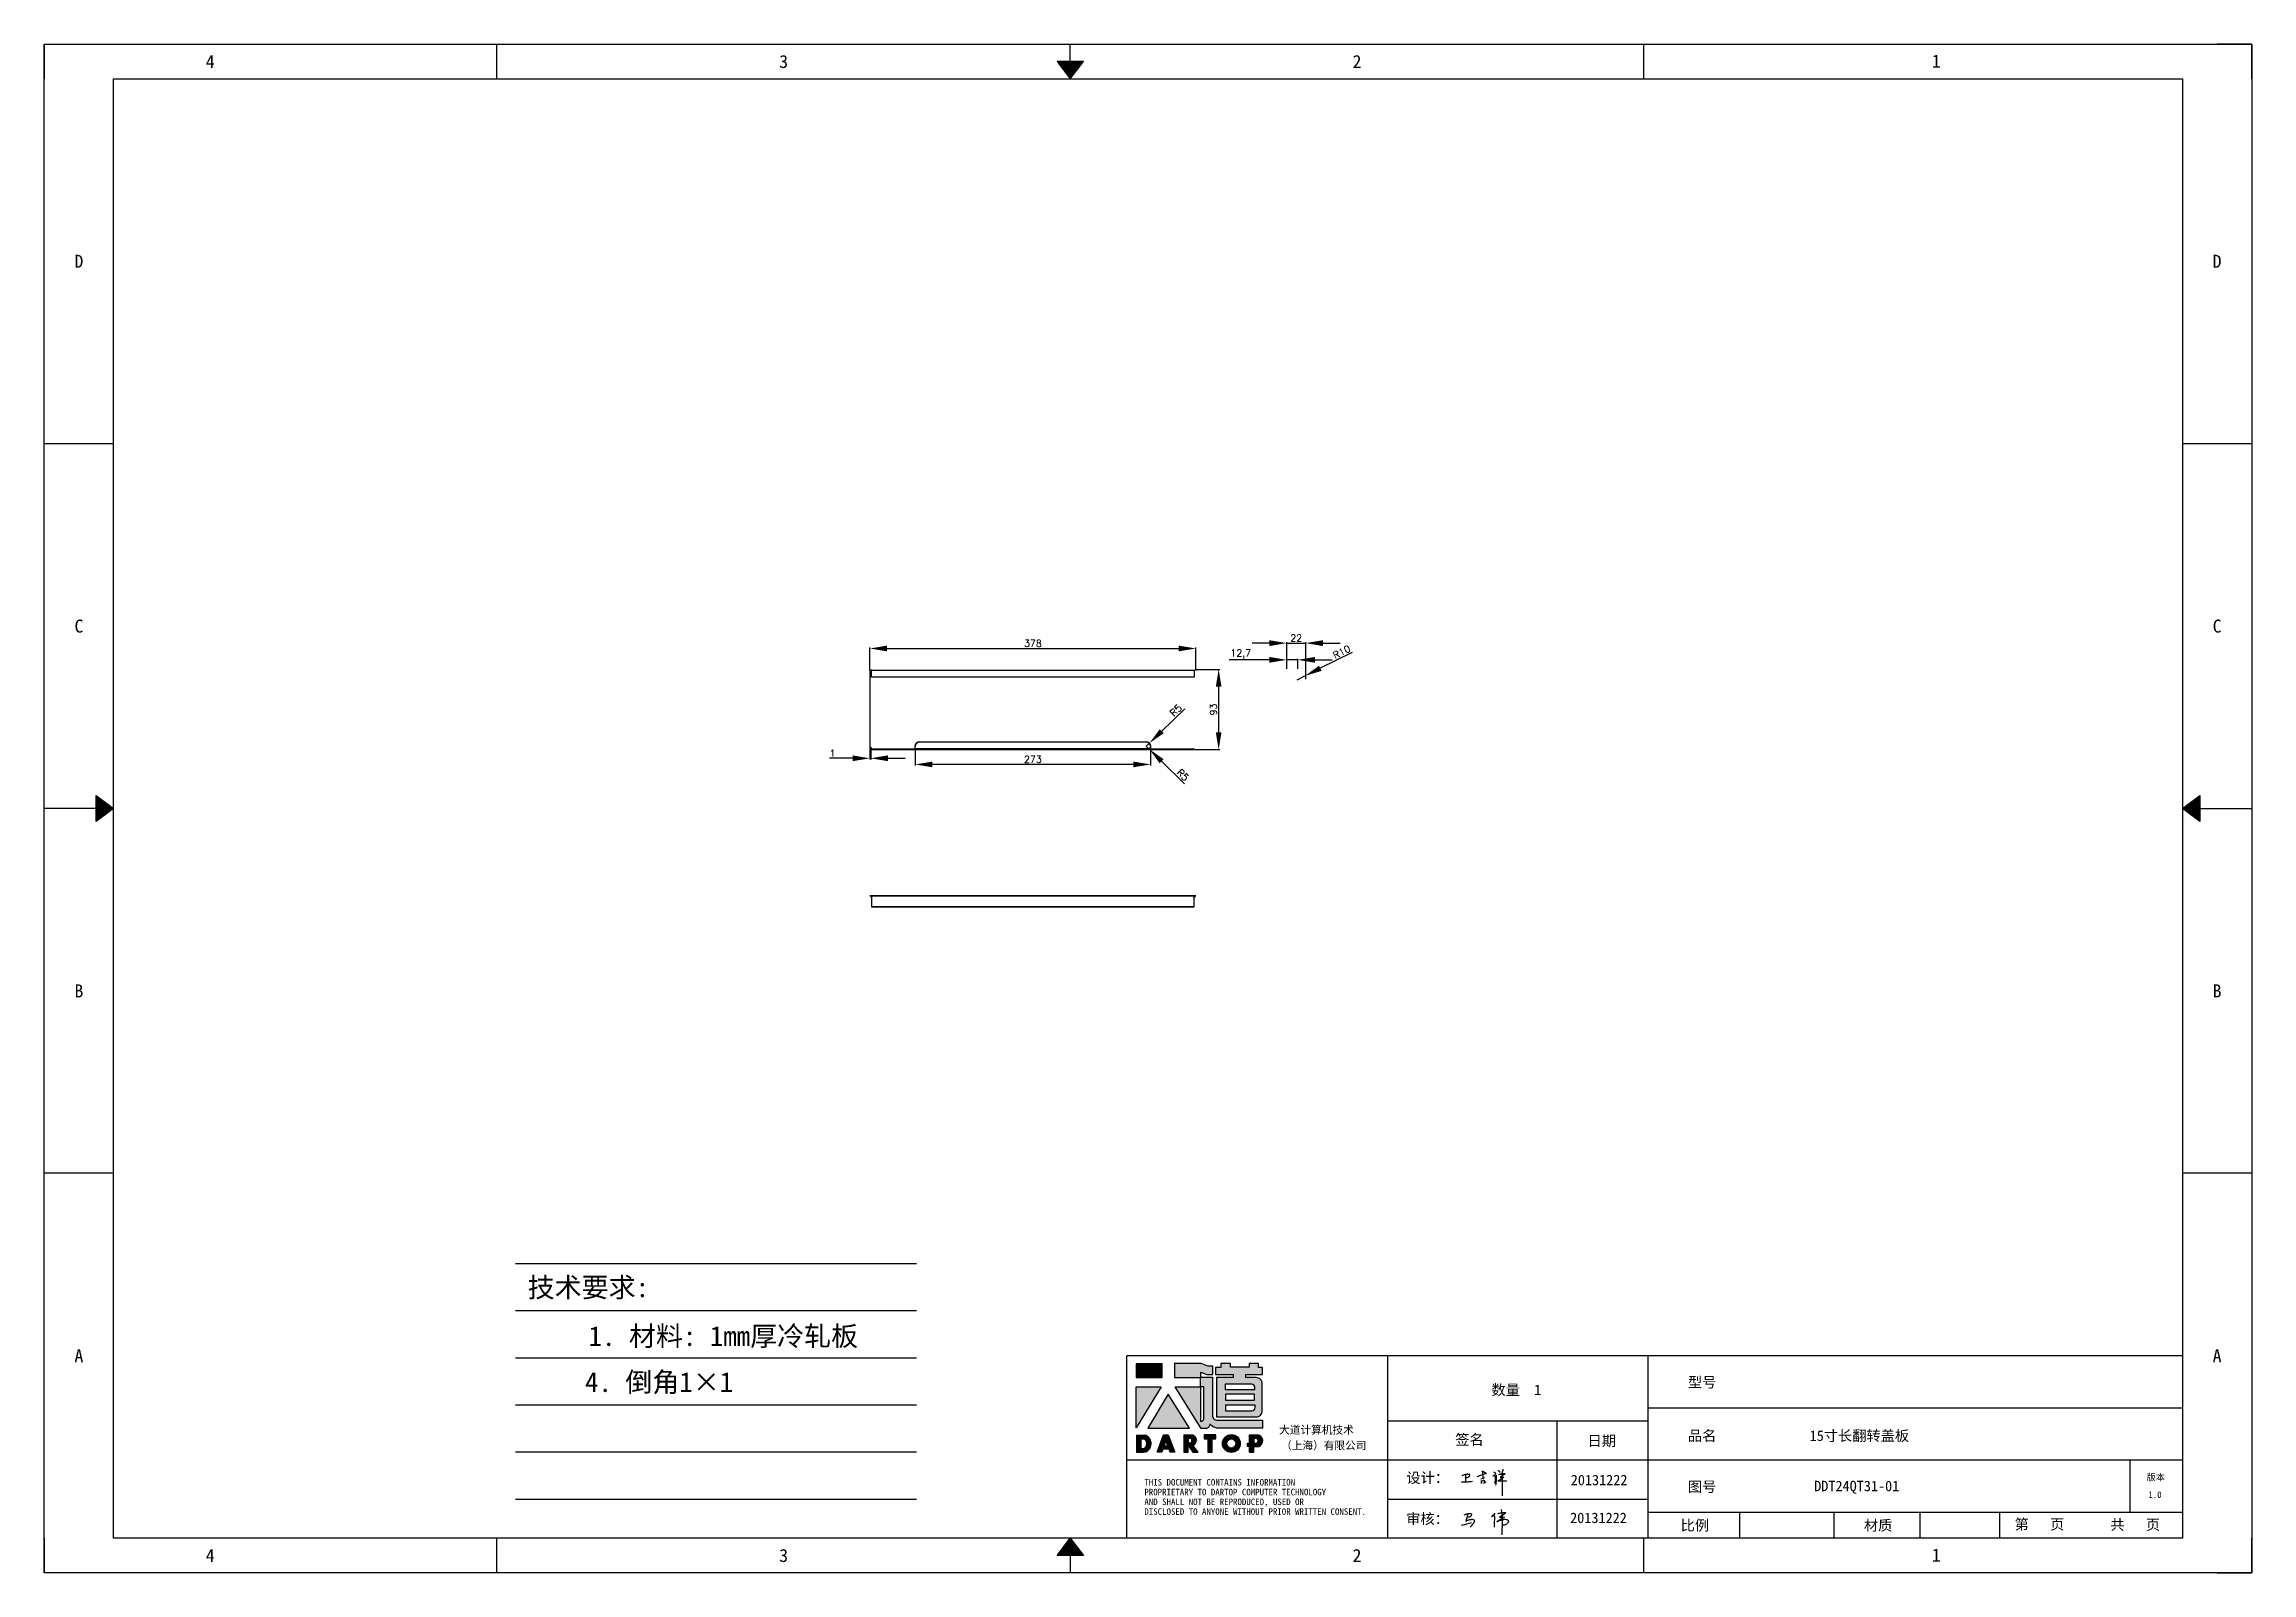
# Model space of a CAD drawing. Header units: millimetres. Extents: x 120943 to 145233, y 4425 to 40233.
# Drawn here: x 125711 to 128270, y 16829 to 18602 of the extents above; entities that cross this region are included whole.
import ezdxf
from ezdxf.enums import TextEntityAlignment as Align

# ---------------------------------------------------------------- set-up
doc = ezdxf.new("R2010")
doc.units = ezdxf.units.MM
doc.linetypes.add('DOT', pattern=[0.25, 0, -0.25])
doc.layers.add('4', color=7, linetype='Continuous')
doc.layers.add('print', color=30, linetype='Continuous')
doc.layers.add('dim', color=2, linetype='Continuous', lineweight=9)
doc.styles.add('Dartop', font='SIMFANG.TTF')
doc.styles.add('HZ', font='SimSun.ttf')
doc.styles.add('hzHT', font='SIMHEI.TTF')
doc.styles.get("Standard").update_dxf_attribs({"font": 'txt', "bigfont": 'gbcbig.shx'})
doc.dimstyles.new('ISO-25', dxfattribs={"dimtxt": 20, "dimasz": 20, "dimexe": 1.25, "dimexo": 0.625, "dimtad": 1, "dimtxsty": 'Standard', "dimcen": 2.5, "dimadec": 0, "dimazin": 0, "dimtfac": 1, "dimtmove": 0, "dimatfit": 3, "dimfxl": 1, "dimarcsym": 0})

msp = doc.modelspace()

# ---------------------------------------------------------------- texts
at = {"color": 0}
for s, height, style, p in [('4', 15.108, 'Dartop', (125903.187, 18581.999)), ('3', 15.108, 'Dartop', (126567.94, 18581.999)), ('2', 15.108, 'Dartop', (127232.693, 18581.999)), ('1', 15.108, 'Dartop', (127904.332, 18582.478)), ('D', 15.108, 'Dartop', (125750.937, 18350.342)), ('D', 15.108, 'Dartop', (128229.822, 18350.342)), ('C', 15.108, 'Dartop', (125750.937, 17927.318)), ('C', 15.108, 'Dartop', (128229.822, 17927.318)), ('B', 15.108, 'Dartop', (125750.937, 17504.293)), ('B', 15.108, 'Dartop', (128229.822, 17504.293)), ('A', 15.108, 'Dartop', (125750.937, 17081.269)), ('A', 15.108, 'Dartop', (128229.822, 17081.269)), ('数量  1', 12.0864, 'hzHT', (127417.4, 17041.65)), ('型号', 12.0864, 'hzHT', (127632.812, 17050.525)), ('品名', 12.0864, 'hzHT', (127632.812, 16988.478)), ('15寸长翻转盖板', 12.0864, 'hzHT', (127815.113, 16988.507)), ('签名', 12.0864, 'hzHT', (127363.107, 16984.05)), ('日期', 12.0864, 'hzHT', (127516.469, 16982.563)), ('版本', 7.554, 'hzHT', (128158.736, 16940.35)), ('20131222', 12.0864, 'hzHT', (127513.367, 16937.124)), ('图号', 12.0864, 'hzHT', (127632.812, 16929.402)), ('DDT24QT31-01', 12.08642, 'hzHT', (127812.045, 16930.19)), ('1.0', 7.554, 'Dartop', (128157.827, 16920.162)), ('20131222', 12.0864, 'hzHT', (127512.648, 16893.269)), ('第   页', 12.0864, 'hzHT', (128023.852, 16885.803)), ('共   页', 12.0864, 'hzHT', (128134.876, 16885.363)), ('比例', 12.0864, 'hzHT', (127624.384, 16884.55)), ('材质', 12.0864, 'hzHT', (127836.884, 16884.55)), ('4', 15.108, 'Dartop', (125903.187, 16849.612)), ('3', 15.108, 'Dartop', (126567.94, 16849.612)), ('2', 15.108, 'Dartop', (127232.693, 16849.612)), ('1', 15.108, 'Dartop', (127904.332, 16850.092))]:
    msp.add_text(s, height=height, dxfattribs=dict(at, style=style)).set_placement(p, align=Align.MIDDLE_CENTER)
at = {"style": 'HZ'}
for s, p in [('技术要求:', (126341.568, 17160.548)), ('1. 材料: 1mm厚冷轧板', (126498.046, 17104.061)), ('4. 倒角1×1         ', (126493.751, 17050.684))]:
    msp.add_text(s, height=22.932, dxfattribs=at).set_placement(p, align=Align.MIDDLE_CENTER)
at = {"color": 0, "style": 'hzHT'}
for s, height, p in [('设计：', 12.0864, (127289.89, 16933.694)), ('THIS DOCUMENT CONTAINS INFORMATION', 7.55401, (126986.178, 16930.718)), ('PROPRIETARY TO DARTOP COMPUTER TECHNOLOGY', 7.55401, (126986.178, 16919.387)), ('AND SHALL NOT BE REPRODUCED, USED OR', 7.55401, (126986.178, 16908.056)), ('DISCLOSED TO ANYONE WITHOUT PRIOR WRITTEN CONSENT.', 7.55401, (126986.178, 16896.725)), ('审核：', 12.0864, (127289.71, 16886.1))]:
    msp.add_text(s, height=height, dxfattribs=at).set_placement(p)
at = {"layer": '4', "color": 0, "style": 'hzHT'}
for s, p in [('大道计算机技术', (127142.416, 16990.718)), ('（上海）有限公司', (127144.697, 16972.651))]:
    msp.add_text(s, height=9.0648, dxfattribs=at).set_placement(p)

# ---------------------------------------------------------------- blocks, each defined once
blk = doc.blocks.new('*D30')
at = {"layer": 'Defpoints', "color": 0}
for p in [(127045.9, 17901.4), (126667.9, 17875.1), (127045.9, 17875.1, 87.4)]:
    blk.add_point(p, dxfattribs=at)
at = {"layer": 'dim', "color": 0, "lineweight": -2}
for p, q in [((126667.9, 17875.7), (126667.9, 17902.6)), ((126687.9, 17901.4), (127025.9, 17901.4)), ((127045.9, 17875.7), (127045.9, 17902.6))]:
    blk.add_line(p, q, dxfattribs=at)
at = {"layer": 'dim', "color": 0}
for points in [[(126687.9, 17904.7), (126687.9, 17898), (126667.9, 17901.4)], [(127025.9, 17904.7), (127025.9, 17898), (127045.9, 17901.4)]]:
    blk.add_solid(points, dxfattribs=at)
at = {"layer": 'dim', "color": 0, "insert": (126856.9, 17907.4), "char_height": 8, "attachment_point": 5}
blk.add_mtext('378', dxfattribs=at)
blk = doc.blocks.new('*D31')
at = {"layer": 'Defpoints', "color": 0}
for p in [(127043.9, 17877.1), (127043.9, 17784.1, 75.4), (127072.3, 17784.1)]:
    blk.add_point(p, dxfattribs=at)
at = {"layer": 'dim', "color": 0, "lineweight": -2}
for p, q in [((127044.5, 17877.1), (127073.6, 17877.1)), ((127072.3, 17857.1), (127072.3, 17804.1)), ((127044.5, 17784.1), (127073.6, 17784.1))]:
    blk.add_line(p, q, dxfattribs=at)
at = {"layer": 'dim', "color": 0}
for points in [[(127069, 17857.1), (127075.6, 17857.1), (127072.3, 17877.1)], [(127069, 17804.1), (127075.6, 17804.1), (127072.3, 17784.1)]]:
    blk.add_solid(points, dxfattribs=at)
at = {"layer": 'dim', "color": 0, "insert": (127066.3, 17830.6), "char_height": 8, "attachment_point": 5, "rotation": 90}
blk.add_mtext('93', dxfattribs=at)
blk = doc.blocks.new('*D32')
at = {"layer": 'Defpoints', "color": 0}
for p in [(126720.4, 17785.1, 87.1), (126720.4, 17766.9), (126993.4, 17785.1, 87.1)]:
    blk.add_point(p, dxfattribs=at)
at = {"layer": 'dim', "color": 0, "lineweight": -2}
for p, q in [((126720.4, 17784.4), (126720.4, 17765.7)), ((126973.4, 17766.9), (126740.4, 17766.9)), ((126993.4, 17784.4), (126993.4, 17765.7))]:
    blk.add_line(p, q, dxfattribs=at)
at = {"layer": 'dim', "color": 0}
for points in [[(126740.4, 17770.2), (126740.4, 17763.6), (126720.4, 17766.9)], [(126973.4, 17770.2), (126973.4, 17763.6), (126993.4, 17766.9)]]:
    blk.add_solid(points, dxfattribs=at)
at = {"layer": 'dim', "color": 0, "insert": (126856.9, 17772.9), "char_height": 8, "attachment_point": 5}
blk.add_mtext('273', dxfattribs=at)
blk = doc.blocks.new('*D33')
at = {"layer": 'Defpoints', "color": 0}
for p in [(126992, 17791.5), (126988.4, 17788.1)]:
    blk.add_point(p, dxfattribs=at)
at = {"layer": 'dim', "color": 0, "lineweight": -2}
for p, q in [((127033.1, 17831.4), (127006.3, 17805.5)), ((126988.4, 17788.1), (126992, 17791.5))]:
    blk.add_line(p, q, dxfattribs=at)
at = {"layer": 'dim', "color": 0}
blk.add_solid([(127004, 17807.8), (127008.6, 17803.1), (126992, 17791.5)], dxfattribs=at)
at = {"layer": 'dim', "color": 0, "insert": (127022.7, 17829.7), "char_height": 8, "attachment_point": 5, "rotation": 44.1081}
blk.add_mtext('R5', dxfattribs=at)
blk = doc.blocks.new('*D34')
at = {"layer": 'Defpoints', "color": 0}
for p in [(126988.4, 17788.1), (126991.9, 17784.6)]:
    blk.add_point(p, dxfattribs=at)
at = {"layer": 'dim', "color": 0, "lineweight": -2}
for p, q in [((126988.4, 17788.1), (126991.9, 17784.6)), ((127032.8, 17744.4), (127006.2, 17770.5))]:
    blk.add_line(p, q, dxfattribs=at)
blk.add_arc((126988.4, 17788.1), 5, 301.173, 352.838, dxfattribs=at)
at = {"layer": 'dim', "color": 0}
blk.add_solid([(127008.5, 17772.9), (127003.9, 17768.2), (126991.9, 17784.6)], dxfattribs=at)
at = {"layer": 'dim', "color": 0, "insert": (127030.9, 17754.7), "char_height": 8, "attachment_point": 5, "rotation": 315.4969}
blk.add_mtext('R5', dxfattribs=at)
blk = doc.blocks.new('*D35')
at = {"layer": 'Defpoints', "color": 0}
for p in [(127151.2, 17877.1, 478.9), (127163.9, 17888.2), (127163.9, 17877.1, 478.9)]:
    blk.add_point(p, dxfattribs=at)
at = {"layer": 'dim', "color": 0, "lineweight": -2}
for p, q in [((127131.2, 17888.2), (127084.6, 17888.2)), ((127151.2, 17877.7), (127151.2, 17889.5)), ((127163.9, 17888.2), (127151.2, 17888.2)), ((127163.9, 17877.7), (127163.9, 17889.5)), ((127183.9, 17888.2), (127203.9, 17888.2))]:
    blk.add_line(p, q, dxfattribs=at)
at = {"layer": 'dim', "color": 0}
for points in [[(127131.2, 17891.5), (127131.2, 17884.9), (127151.2, 17888.2)], [(127183.9, 17891.5), (127183.9, 17884.9), (127163.9, 17888.2)]]:
    blk.add_solid(points, dxfattribs=at)
at = {"layer": 'dim', "color": 0, "insert": (127097.9, 17894.9), "char_height": 8, "attachment_point": 5}
blk.add_mtext('12,7', dxfattribs=at)
blk = doc.blocks.new('*D71')
at = {"layer": 'Defpoints', "color": 0}
for p in [(127173.2, 17907.6), (127151.2, 17877.7), (127173.2, 17865.1, 479.9)]:
    blk.add_point(p, dxfattribs=at)
at = {"layer": 'dim', "color": 0, "lineweight": -2}
for p, q in [((127131.2, 17907.6), (127111.2, 17907.6)), ((127151.2, 17878.3), (127151.2, 17908.8)), ((127151.2, 17907.6), (127173.2, 17907.6)), ((127173.2, 17865.7), (127173.2, 17908.8)), ((127193.2, 17907.6), (127213.2, 17907.6))]:
    blk.add_line(p, q, dxfattribs=at)
at = {"layer": 'dim', "color": 0}
for points in [[(127131.2, 17910.9), (127131.2, 17904.2), (127151.2, 17907.6)], [(127193.2, 17910.9), (127193.2, 17904.2), (127173.2, 17907.6)]]:
    blk.add_solid(points, dxfattribs=at)
at = {"layer": 'dim', "color": 0, "insert": (127162.2, 17913.6), "char_height": 8, "attachment_point": 5}
blk.add_mtext('22', dxfattribs=at)
blk = doc.blocks.new('*D36')
at = {"layer": 'Defpoints', "color": 0}
for p in [(127163.2, 17865.1), (127172.2, 17869.5)]:
    blk.add_point(p, dxfattribs=at)
at = {"layer": 'dim', "color": 0, "lineweight": -2}
for p, q in [((127227.2, 17896.7), (127190.1, 17878.4)), ((127163.2, 17865.1), (127172.2, 17869.5))]:
    blk.add_line(p, q, dxfattribs=at)
at = {"layer": 'dim', "color": 0}
blk.add_solid([(127188.6, 17881.3), (127191.6, 17875.4), (127172.2, 17869.5)], dxfattribs=at)
at = {"layer": 'dim', "color": 0, "insert": (127214.9, 17897.3), "char_height": 8, "attachment_point": 5, "rotation": 26.3122}
blk.add_mtext('R10', dxfattribs=at)
blk = doc.blocks.new('*D37')
at = {"layer": 'Defpoints', "color": 0}
for p in [(126667.9, 17786.1, 75.4), (126667.9, 17774), (126668.9, 17786.1, 76.4)]:
    blk.add_point(p, dxfattribs=at)
at = {"layer": 'dim', "color": 0, "lineweight": -2}
for p, q in [((126647.9, 17774), (126621.2, 17774)), ((126667.9, 17785.4), (126667.9, 17772.8)), ((126668.9, 17774), (126667.9, 17774)), ((126668.9, 17785.4), (126668.9, 17772.8)), ((126688.9, 17774), (126708.9, 17774))]:
    blk.add_line(p, q, dxfattribs=at)
at = {"layer": 'dim', "color": 0}
for points in [[(126647.9, 17777.4), (126647.9, 17770.7), (126667.9, 17774)], [(126688.9, 17777.4), (126688.9, 17770.7), (126668.9, 17774)]]:
    blk.add_solid(points, dxfattribs=at)
at = {"layer": 'dim', "color": 0, "insert": (126624.5, 17780), "char_height": 8, "attachment_point": 5}
blk.add_mtext('1', dxfattribs=at)
blk = doc.blocks.new('*U26')
at = {"color": 254, "linetype": 'Continuous', "extrusion": (0, 0, -1)}
for points in [[(-17, 0.333), (-16.812, 0.25), (-17, 0.5)], [(-17, 0.333), (-17.188, 0.25), (-16.812, 0.25)], [(-17, 0.333), (-17, 0.5), (-17.188, 0.25)]]:
    blk.add_solid(points, dxfattribs=at)
blk = doc.blocks.new('*U25')
at = {"color": 254, "linetype": 'Continuous', "extrusion": (0, 0, -1)}
for points in [[(-33.167, 11), (-33, 11), (-33.25, 11.188)], [(-33.167, 11), (-33.25, 11.188), (-33.25, 10.812)], [(-33.167, 11), (-33.25, 10.812), (-33, 11)]]:
    blk.add_solid(points, dxfattribs=at)
blk = doc.blocks.new('*U27')
at = {"color": 254, "linetype": 'Continuous'}
for points in [[(17, 21.667), (17.188, 21.75), (16.812, 21.75)], [(17, 21.667), (16.812, 21.75), (17, 21.5)], [(17, 21.667), (17, 21.5), (17.188, 21.75)]]:
    blk.add_solid(points, dxfattribs=at)
blk = doc.blocks.new('*U24')
at = {"color": 254, "linetype": 'Continuous', "extrusion": (0, 0, -1)}
for points in [[(-0.833, 11), (-0.75, 10.812), (-0.75, 11.188)], [(-0.833, 11), (-0.75, 11.188), (-1, 11)], [(-0.833, 11), (-1, 11), (-0.75, 10.812)]]:
    blk.add_solid(points, dxfattribs=at)
blk = doc.blocks.new('dadao')
for p, q in [((48, 19.2), (44.9, 10.4)), ((44.9, 10.4), (51.2, 10.4)), ((51.2, 10.4), (48, 19.2))]:
    blk.add_line(p, q)
for points in [[(41.8, 121.6), (41.8, 143.7), (-0.4, 143.7), (-0.4, 121.6), (41.8, 121.6)], [(104.8, 122), (104.8, 130.3), (114.1, 126.3), (124.2, 126.3), (124.2, 139.6), (115.9, 139.6), (105.1, 143.9), (61.5, 143.9)], [(61.7, 144), (61.7, 121.3), (103.9, 121.3)], [(113.4, 38.7), (105.1, 38.7), (63, 106.5), (103.9, 106.5), (103.9, 120.9), (103.9, 121.3)], [(109.7, 53.6), (109.7, 106.2), (104.3, 106.2), (104.3, 50.4), (106.6, 50.4)], [(144.6, 94.4), (144.6, 84.8), (192, 84.8), (192, 94.1), (144.9, 94.1)], [(120.2, 45), (119.5, 45), (119.5, 44.6)], [(0, 28), (0, 0), (11.8, 0)], [(0.1, 28), (14, 28)], [(7.1, 21.8), (7.1, 6.1), (12, 6.1)], [(7.1, 21.8), (11.4, 21.8)], [(76.8, 28.2), (76.8, 0), (84.1, 0), (84.1, 11.1), (91.6, -0.1), (100.3, -0.1), (91.7, 11.1)], [(76.8, 28.2), (90.6, 28.2)], [(84, 22.7), (84, 15.3), (87.2, 15.3)], [(84, 22.7), (87.3, 22.7)], [(183.7, 0), (183.7, 9.6), (180.6, 9.6), (180.6, 14.9), (183.8, 14.9), (183.8, 28.1), (196.1, 28.1), (196.5, 28.1)], [(183.7, 0), (190.9, 0), (190.9, 9.6), (198.8, 9.6)], [(194.9, 22.3), (190.8, 22.3), (190.8, 15), (194.4, 15)]]:
    blk.add_lwpolyline(points)
blk.add_lwpolyline([(137.1, 144.2), (137.1, 137.9), (128.3, 137.9), (128.3, 126.5), (157.3, 126.5), (157.3, 121.5), (130.3, 121.5), (130.3, 57.5), (194.4, 57.5, 0.414214), (204.4, 67.5), (204.4, 111.3, 0.414214), (194.4, 121.3), (177.5, 121.3), (177.5, 126.3), (204.7, 126.3), (204.7, 137.7), (198.2, 137.7), (198.2, 143.9), (183.3, 143.9), (183.3, 138), (153, 138), (153, 144.2), (137.1, 144.2)], format="xyb", close=True)
for points in [[(104.8, 122), (123.4, 122), (123.4, 60, 0.414214), (131.4, 52), (204.8, 52), (204.8, 39.1), (131.7, 39.1)], [(144.3, 110.8), (144.3, 101.8), (192.3, 101.8), (192.3, 105.5, 0.414214), (187.3, 110.5), (144.3, 110.5)], [(144.6, 77), (144.6, 67.5), (187.6, 67.5, 0.414214), (192.6, 72.5), (192.6, 76.4), (144.6, 76.4)]]:
    blk.add_lwpolyline(points, format="xyb")
for points in [[(-0.3, 106.2), (40.4, 106.2), (-0.3, 39.7), (-0.3, 106.2)], [(51.7, 94.1), (18.4, 39.3), (86.2, 39.3)], [(43.8, 28.2), (51.8, 28.2), (62.6, -0.1), (55, -0.1), (53.2, 5), (42.9, 5), (41.1, 0), (33.6, 0)], [(110, 28.1), (110, 21.9), (116, 21.9), (116, -0.1), (123.2, -0.1), (123.2, 22), (129.2, 22), (129.2, 28.1), (110, 28.1)]]:
    blk.add_lwpolyline(points, close=True)
for radius in [14.5, 7.44]:
    blk.add_circle((154.2, 14.2), radius)
for centre, radius, start, end in [((99.2, 60.7), 12.6, 305.6399, 325.969), ((111.6, 46.7), 8.19, 282.9811, 347.6627), ((136, 61.7), 22.9, 226.7358, 259.3209), ((8.5, 13.9), 8.49, 294.2143, 69.7177), ((9.6, 14.2), 14.4, 278.6604, 72.3203), ((86.4, 19), 3.8, 282.527, 76.7196), ((88.6, 19.4), 8.95, 290.6073, 77.2124), ((193.7, 18.7), 3.8, 280.9891, 72.5513), ((195.7, 18.6), 9.51, 288.8959, 85.2442)]:
    blk.add_arc(centre, radius, start, end)
blk = doc.blocks.new('h')
for p, q in [((20768.1, -2360.9), (20773, -2359.1)), ((20769.5, -2366.9), (20769.8, -2370.6)), ((20769.8, -2370.6), (20770.9, -2378)), ((20770.9, -2378), (20771.5, -2370.6)), ((20772.4, -2369.3), (20774.9, -2367.8)), ((20773, -2359.1), (20784.1, -2355.2)), ((20773.3, -2331.8), (20775.3, -2338.7)), ((20789.1, -2340.9), (20773.5, -2331.9)), ((20775.3, -2338.7), (20775.6, -2351.2)), ((20775.6, -2351.2), (20775.5, -2357.3)), ((20782.2, -2369.2), (20780, -2377.1)), ((20780, -2377.1), (20788.3, -2371.3)), ((20780.1, -2366.4), (20780.8, -2366.4)), ((20781.9, -2367.4), (20782.2, -2369.2)), ((20845.7, -2343.5), (20848.4, -2353)), ((20848.9, -2370.3), (20847.9, -2424)), ((20848.4, -2353), (20848.9, -2370.3))]:
    blk.add_line(p, q)
for points in [[(20696.6, -2372.4, 0.002073), (20710.6, -2371.9, 0.016137), (20719.6, -2371.3, 0.008314), (20736.9, -2369.3)], [(20699.1, -2348.2, -0.029745), (20704.6, -2345.4, -0.046842), (20708.4, -2344.2, -0.00919), (20714.3, -2343, -0.018517), (20717.2, -2342.5, -0.037841), (20720.3, -2342.4, -0.039541), (20723.2, -2342.8, -0.149785), (20726, -2344.3, -0.204935), (20726.9, -2346.6, -0.074872), (20726.5, -2348.3, -0.061615), (20725.6, -2350.3, -0.034204), (20723.8, -2352.6, -0.045776), (20722.3, -2354.1, -0.054985), (20720.4, -2355.3, -0.036348), (20717.3, -2356.5, -0.067752), (20715.7, -2356.8, -0.043553), (20713.2, -2356.7)], [(20755, -2351.9, -0.024077), (20759.9, -2350.1, -0.013147), (20768.7, -2346.5, -0.00522), (20775.4, -2344.1, -0.018517), (20777.3, -2343.4, -0.008274), (20786.3, -2341, -0.039541), (20788.3, -2340.8, -0.079216), (20789.4, -2341, -0.204935)], [(20813.5, -2350.1, 0.007348), (20815.9, -2348.7, 0.008421), (20818, -2347.3, 0.009459), (20819.7, -2346.2, -0.016325), (20820.7, -2345.5, -0.173771), (20821.8, -2345.3, -0.085159), (20823.9, -2346, -0.125883), (20826, -2347.9, -0.160659), (20826.6, -2350.1, -0.010447), (20826.5, -2352.3, -0.008247), (20826.2, -2355.1, -0.002698), (20825.3, -2374, 0.001562), (20823.9, -2383.7, 0.016137)], [(20816.8, -2335, -0.053561), (20819.6, -2336.1, -0.075272), (20821.3, -2337.3, -0.005295), (20822.5, -2338.5, -0.009337), (20823.1, -2339.1, -0.026146), (20823.7, -2339.8, -0.016644), (20824.5, -2340.9)], [(20832.1, -2329.2, -0.053561), (20834.9, -2330.3, -0.075272), (20836.7, -2331.5, -0.005295), (20837.8, -2332.6, -0.009337), (20838.5, -2333.3, -0.026146), (20839, -2334, -0.016644), (20839.8, -2335.1)], [(20836, -2343.7, -0.02797), (20842.1, -2342.6, -0.048868), (20845.6, -2342.2, -0.00919), (20851.1, -2341.4, -0.018517), (20853.9, -2341.1, -0.037841), (20856.7, -2341.2, -0.039541), (20859.4, -2341.6, -0.018282), (20840.6, -2354.7, -0.000937)], [(20847.6, -2340.2, 0.021784), (20849.6, -2335.9, 0.028296), (20850.8, -2332.4, 0.008136), (20851.9, -2328.2, 0.028913), (20852.2, -2327, 0.08193), (20852.1, -2325.9, 0.075058), (20851.7, -2324.7, 0.275043)]]:
    blk.add_lwpolyline(points, format="xyb")
for points in [[(20711.3, -2343.5), (20711.3, -2343.5), (20711.5, -2355.8), (20710.7, -2368), (20710.6, -2371.9)], [(20821.5, -2350.6), (20822.4, -2359.2), (20822.2, -2364.9), (20821.7, -2369), (20821.3, -2376.3), (20823.6, -2368.5), (20827.2, -2366.3), (20829.5, -2366.3)], [(20840.6, -2354.7), (20850, -2354.7), (20855, -2354.3), (20845.9, -2361.1), (20840.5, -2364), (20833, -2367.5), (20863.2, -2367.4), (20865.9, -2367.3)]]:
    blk.add_lwpolyline(points)
for centre, radius, start, end in [((20773.7, -2371.2), 2.3, 121.9907, 163.60158), ((20787.5, -2406), 40.3, 100.61827, 108.24823), ((20780.8, -2367.6), 1.15, 9.4675, 90)]:
    blk.add_arc(centre, radius, start, end)

# ---------------------------------------------------------------- dimensions: what is measured, and where the dimension line sits
at = {"layer": 'dim'}
for base, p1, p2, picture, middle in [((127173.221, 17907.581, -75.43), (127151.221, 17877.681, -75.43), (127173.221, 17865.056, 404.443), '*D71', (127162.221, 17913.581, -75.43)), ((127045.877, 17901.373, -75.43), (126667.877, 17875.056, -75.43), (127045.877, 17875.056, 12), '*D30', (126856.877, 17907.373, -75.43)), ((126667.877, 17774.024, -75.43), (126668.877, 17786.056, 1), (126667.877, 17786.056), '*D37', (126624.543, 17780.024, -75.43)), ((126720.377, 17766.916, -75.43), (126993.377, 17785.056, 11.7), (126720.377, 17785.056, 11.7), '*D32', (126856.877, 17772.916, -75.43))]:
    dim = msp.add_linear_dim(base=base, p1=p1, p2=p2, dimstyle='ISO-25', override={"dimtxt": 8, "dimgap": 2}, dxfattribs=at)
    dim.commit()
    dim.dimension.update_dxf_attribs({"geometry": picture, "text_midpoint": middle})
dim = msp.add_linear_dim(base=(127163.921, 17888.205, -75.43), p1=(127151.221, 17877.056, 403.443), p2=(127163.921, 17877.056, 403.443), angle=180, dimstyle='ISO-25', override={"dimtxt": 8, "dimgap": 2}, dxfattribs=at)
dim.commit()
dim.dimension.update_dxf_attribs({"geometry": '*D35', "text_midpoint": (127097.887, 17888.205, -75.43), "dimtype": 160})
for center, mpoint, picture, middle in [((127163.221, 17865.056, 405.443), (127172.185, 17869.489, 405.443), '*D36', (127214.942, 17897.326, 405.443)), ((126988.377, 17788.056, 12.7), (126991.967, 17791.536, 12.7), '*D33', (127022.735, 17829.717, 12.7)), ((126988.377, 17788.056, 12.7), (126991.943, 17784.551, 12.7), '*D34', (127030.858, 17754.718, 12.7))]:
    dim = msp.add_radius_dim(center=center, mpoint=mpoint, dimstyle='ISO-25', override={"dimtxt": 8, "dimgap": 2}, dxfattribs=at)
    dim.commit()
    dim.dimension.update_dxf_attribs({"geometry": picture, "text_midpoint": middle})
dim = msp.add_linear_dim(base=(127072.311, 17784.056, -75.43), p1=(127043.877, 17877.056, -75.43), p2=(127043.877, 17784.056), angle=90, dimstyle='ISO-25', override={"dimtxt": 8, "dimgap": 2}, dxfattribs=at)
dim.commit()
dim.dimension.update_dxf_attribs({"geometry": '*D31', "text_midpoint": (127066.311, 17830.556, -75.43)})

# ---------------------------------------------------------------- hatches: boundary and pattern name
for points in [[(127006.746, 17071.913), (126976.611, 17071.913), (126976.611, 17056.168), (127006.746, 17056.168)], [(127005.776, 17045.152), (126976.692, 17045.152), (126976.692, 16997.666)], [(127013.838, 17036.535), (126990.063, 16997.35), (127038.475, 16997.35)], [(127069.214, 16989.332), (127055.456, 16989.332), (127055.456, 16984.967), (127059.749, 16984.967), (127059.749, 16969.238), (127064.888, 16969.238), (127064.888, 16984.978), (127069.214, 16984.978)]]:
    msp.add_hatch(color=0).paths.add_polyline_path(points)
h = msp.add_hatch(color=0)
h.paths.add_polyline_path([(127051.78, 17062.344), (127058.431, 17059.471), (127065.621, 17059.471), (127065.621, 17068.988), (127059.689, 17068.988), (127051.96, 17072.04), (127020.985, 17072.04), (127020.985, 17055.945), (127051.123, 17055.945), (127051.123, 17055.62), (127051.123, 17045.333), (127021.898, 17045.333), (127051.958, 16996.957), (127057.91, 16996.957, 0.27937482), (127062.255, 17001.182), (127062.255, 17001.405), (127062.78, 17001.405, 0.14314537), (127070.975, 16997.235), (127123.209, 16997.235), (127123.209, 17006.409), (127070.753, 17006.409, -0.41421356), (127065.039, 17012.123), (127065.039, 17056.454), (127051.78, 17056.454)])
h.paths.add_polyline_path([(127051.427, 17045.127), (127055.256, 17045.126), (127055.256, 17007.58, -0.08893574), (127053.037, 17005.297), (127051.413, 17005.297)], flags=16)
h = msp.add_hatch(color=0)
h.paths.add_polyline_path([(127123.119, 17067.655), (127118.472, 17067.655), (127118.472, 17072.076), (127107.849, 17072.076), (127107.849, 17067.876), (127086.161, 17067.876), (127086.161, 17072.297), (127074.803, 17072.297), (127074.803, 17067.794), (127068.527, 17067.794), (127068.527, 17059.644), (127089.238, 17059.644), (127089.238, 17056.039), (127069.939, 17056.039), (127069.939, 17010.4), (127115.756, 17010.4, 0.41421356), (127122.897, 17017.542), (127122.897, 17048.797, 0.41421356), (127115.756, 17055.939), (127103.644, 17055.939), (127103.644, 17059.476), (127123.119, 17059.476)])
h.paths.add_polyline_path([(127110.696, 17048.202, -0.41421356), (127114.267, 17044.631), (127114.267, 17042.012), (127079.965, 17042.012), (127079.965, 17048.202)], flags=16)
h.paths.add_polyline_path([(127114.045, 17036.485), (127114.045, 17029.853), (127080.186, 17029.853), (127080.186, 17036.485)], flags=16)
h.paths.add_polyline_path([(127114.488, 17023.885), (127114.488, 17021.045, -0.41421356), (127110.917, 17017.474), (127080.186, 17017.474), (127080.186, 17023.885)], flags=16)
h = msp.add_hatch(color=0)
h.paths.add_polyline_path([(126986.883, 16989.261), (126976.906, 16989.261), (126976.906, 16969.298), (126985.309, 16969.298, 0.79301591)])
h.paths.add_polyline_path([(126985.457, 16973.669), (126981.968, 16973.669), (126981.968, 16984.889), (126985.072, 16984.889, -0.67136089)], flags=16)
h = msp.add_hatch(color=0)
h.paths.add_polyline_path([(127013.913, 16989.425), (127008.219, 16989.425), (127000.896, 16969.276), (127006.29, 16969.276), (127007.559, 16972.847), (127014.866, 16972.847), (127016.163, 16969.233), (127021.6, 16969.233)])
h.paths.add_polyline_path([(127013.47, 16976.696), (127008.943, 16976.696), (127011.165, 16983.027)], flags=16)
h = msp.add_hatch(color=0)
h.paths.add_polyline_path([(127041.591, 16989.411), (127031.778, 16989.411), (127031.778, 16969.265), (127036.964, 16969.265), (127036.964, 16977.252), (127042.294, 16969.193), (127048.56, 16969.193), (127042.426, 16977.201, 0.74405494)])
h.paths.add_polyline_path([(127036.916, 16980.233), (127036.916, 16985.524), (127039.234, 16985.524, -0.79680897), (127039.199, 16980.233)], flags=16)
h = msp.add_hatch(color=0)
h.paths.add_polyline_path([(127076.694, 16979.41, 1), (127097.38, 16979.41, 1)])
h.paths.add_polyline_path([(127092.35, 16979.41, -1), (127081.723, 16979.41, -1)], flags=16)
h = msp.add_hatch(color=0)
h.paths.add_polyline_path([(127117.221, 16989.363), (127116.924, 16989.363), (127108.176, 16989.363), (127108.176, 16979.961), (127105.855, 16979.961), (127105.855, 16976.145), (127108.138, 16976.145), (127108.138, 16969.301), (127113.246, 16969.301), (127113.246, 16976.171), (127118.857, 16976.171, 0.81230381)])
h.paths.add_polyline_path([(127113.17, 16979.987), (127113.17, 16985.246), (127116.076, 16985.246, -0.77821343), (127115.779, 16979.987)], flags=16)

# ---------------------------------------------------------------- linework, layer by layer
at = {"color": 0, "linetype": 'DOT'}
for p, q in [((125710.649, 18602.143), (128229.822, 18602.143)), ((125710.649, 16869.757), (125710.649, 18561.855)), ((128270.11, 18561.855), (128270.11, 16869.757)), ((128229.822, 16829.468), (125710.649, 16829.468))]:
    msp.add_line(p, q, dxfattribs=at)
at = {"color": 0}
for p, q in [((125710.649, 18602.143), (125710.649, 18561.855)), ((126235.563, 18561.855), (126235.563, 18602.143)), ((126900.316, 18581.999), (126900.316, 18602.143)), ((127565.069, 18561.855), (127565.069, 18602.143)), ((128270.11, 18602.143), (128229.822, 18602.143)), ((128270.11, 18561.855), (128270.11, 18602.143)), ((125791.226, 16869.757), (125791.226, 18561.855)), ((125791.226, 18561.855), (128189.534, 18561.855)), ((128189.534, 18561.855), (128189.534, 16869.757)), ((125791.226, 18138.83), (125710.649, 18138.83)), ((128270.11, 18138.83), (128189.534, 18138.83)), ((125771.081, 17715.806), (125710.649, 17715.806)), ((128209.678, 17715.806), (128270.11, 17715.806)), ((125791.226, 17292.781), (125710.649, 17292.781)), ((128270.11, 17292.781), (128189.534, 17292.781)), ((128189.534, 17081.269), (126965.784, 17081.269)), ((126965.784, 16869.757), (126965.784, 17081.269)), ((127267.945, 17081.269), (127267.945, 16869.757)), ((127570.105, 16869.757), (127570.105, 17081.269)), ((127570.105, 17020.837), (128189.534, 17020.837)), ((127267.945, 17005.729), (127570.105, 17005.729)), ((127464.349, 17005.729), (127464.349, 16869.757)), ((126965.784, 16960.405), (127267.945, 16960.405)), ((127267.945, 16960.405), (128189.534, 16960.405)), ((128129.102, 16899.973), (128129.102, 16960.405)), ((127267.945, 16915.081), (127570.105, 16915.081)), ((127570.105, 16899.973), (128189.534, 16899.973)), ((127676.413, 16869.757), (127676.413, 16899.973)), ((127785.97, 16869.757), (127785.97, 16899.973)), ((127885.567, 16869.757), (127885.567, 16899.973)), ((127978.021, 16869.757), (127978.021, 16899.973)), ((125710.649, 16869.757), (125710.649, 16829.468)), ((128189.534, 16869.757), (125791.226, 16869.757)), ((126235.563, 16829.468), (126235.563, 16869.757)), ((127565.069, 16829.468), (127565.069, 16869.757)), ((128270.11, 16829.468), (128270.11, 16869.757)), ((126900.316, 16849.612), (126900.316, 16829.468)), ((128229.822, 16829.468), (128270.11, 16829.468))]:
    msp.add_line(p, q, dxfattribs=at)
at = {"extrusion": (3.98566e-30, 0, -1)}
for p, q in [((126667.877, 17875.056), (126667.877, 17786.056)), ((126667.877, 17875.056), (126669.877, 17875.056)), ((126669.877, 17875.056), (126669.877, 17877.056)), ((126669.877, 17786.056), (126667.877, 17786.056)), ((126669.877, 17784.056), (126669.877, 17786.056))]:
    msp.add_line(p, q, dxfattribs=at)
for p, q in [((126669.877, 17868.056, 12.7), (126669.877, 17877.056, 12.7)), ((126725.377, 17793.056, 12.7), (126988.377, 17793.056, 12.7)), ((126669.877, 17785.056, 12.7), (126669.877, 17784.056, 12.7)), ((126669.877, 17785.056, 12.7), (126720.377, 17785.056, 12.7)), ((126669.877, 17784.056, 12.7), (127043.877, 17784.056, 12.7)), ((126720.377, 17785.056, 12.7), (126720.377, 17788.056, 12.7)), ((126993.377, 17788.056, 12.7), (126993.377, 17785.056, 12.7)), ((126993.377, 17785.056, 12.7), (127043.877, 17785.056, 12.7)), ((127043.877, 17785.056, 12.7), (127043.877, 17784.056, 12.7)), ((126669.877, 17614.415, -49.047), (126669.877, 17601.715, -49.047)), ((127043.877, 17614.415, -49.047), (126669.877, 17614.415, -49.047)), ((127043.877, 17601.715, -49.047), (127043.877, 17614.415, -49.047)), ((126669.877, 17601.715, -49.047), (127043.877, 17601.715, -49.047)), ((127397.832, 16893.967), (127401.607, 16893.967)), ((127403.62, 16894.15), (127399.846, 16891.564)), ((127399.982, 16902.927), (127400.849, 16895.685)), ((127400.849, 16895.685), (127400.99, 16890.338)), ((127401.607, 16893.967), (127403.62, 16894.15)), ((127397.709, 16890.423), (127394.74, 16888.816)), ((127399.846, 16891.564), (127397.709, 16890.423)), ((127400.99, 16890.338), (127400.67, 16873.699))]:
    msp.add_line(p, q)
at = {"extrusion": (0, 0, -1)}
for p, q in [((126669.877, 17876.056, 11.7), (127043.877, 17876.056, 11.7)), ((126669.877, 17868.056, 11.7), (126669.877, 17876.056, 11.7)), ((127043.877, 17868.056, 11.7), (126669.877, 17868.056, 11.7)), ((127043.877, 17876.056, 11.7), (127043.877, 17868.056, 11.7)), ((126725.377, 17793.056, 11.7), (126988.377, 17793.056, 11.7)), ((126720.377, 17785.056, 11.7), (126720.377, 17788.056, 11.7)), ((126993.377, 17785.056, 11.7), (126720.377, 17785.056, 11.7)), ((126993.377, 17788.056, 11.7), (126993.377, 17785.056, 11.7))]:
    msp.add_line(p, q, dxfattribs=at)
at = {"extrusion": (0, -1, 0)}
msp.add_line((126669.877, 17868.056, 11.7), (126669.877, 17868.056, 12.7), dxfattribs=at)
at = {"extrusion": (0, 1, 0)}
for p, q in [((126725.377, 17793.056, 12.7), (126725.377, 17793.056, 11.7)), ((126725.377, 17793.056, 12.7), (126988.377, 17793.056, 12.7)), ((126725.377, 17793.056, 11.7), (126988.377, 17793.056, 11.7)), ((126988.377, 17793.056, 11.7), (126988.377, 17793.056, 12.7))]:
    msp.add_line(p, q, dxfattribs=at)
at = {"extrusion": (2.29585e-30, 1, -2.24254e-30)}
for p, q in [((126669.877, 17785.056, 1), (126669.877, 17785.056, 12.7)), ((126669.877, 17785.056, 12.7), (126720.377, 17785.056, 12.7)), ((126720.377, 17785.056, 11.7), (126720.377, 17785.056, 12.7))]:
    msp.add_line(p, q, dxfattribs=at)
at = {"extrusion": (6.31089e-30, 1, -2.22045e-16)}
for p, q in [((126669.877, 17614.415, -140.047), (126667.877, 17614.415, -140.047)), ((126667.877, 17614.415, -51.047), (126667.877, 17614.415, -140.047)), ((126667.877, 17614.415, -51.047), (126669.877, 17614.415, -51.047)), ((126669.877, 17614.415, -142.047), (126669.877, 17614.415, -140.047)), ((126669.877, 17614.415, -142.047), (127043.877, 17614.415, -142.047)), ((126669.877, 17614.415, -51.047), (126669.877, 17614.415, -49.047)), ((127043.877, 17614.415, -49.047), (126669.877, 17614.415, -49.047)), ((127043.877, 17614.415, -140.047), (127043.877, 17614.415, -142.047)), ((127045.877, 17614.415, -140.047), (127043.877, 17614.415, -140.047)), ((127043.877, 17614.415, -51.047), (127045.877, 17614.415, -51.047)), ((127043.877, 17614.415, -49.047), (127043.877, 17614.415, -51.047)), ((127045.877, 17614.415, -140.047), (127045.877, 17614.415, -51.047))]:
    msp.add_line(p, q, dxfattribs=at)
at = {"extrusion": (0, -1, 2.22045e-16)}
for p, q in [((126668.877, 17613.415, -140.047), (126669.877, 17613.415, -140.047)), ((126668.877, 17613.415, -140.047), (126668.877, 17613.415, -51.047)), ((126669.877, 17613.415, -51.047), (126668.877, 17613.415, -51.047)), ((126669.877, 17613.415, -140.047), (126669.877, 17613.415, -141.047)), ((126669.877, 17613.415, -50.047), (126669.877, 17613.415, -51.047)), ((127043.877, 17613.415, -141.047), (127043.877, 17613.415, -140.047)), ((127043.877, 17613.415, -140.047), (127044.877, 17613.415, -140.047)), ((127044.877, 17613.415, -51.047), (127043.877, 17613.415, -51.047)), ((127043.877, 17613.415, -51.047), (127043.877, 17613.415, -50.047)), ((127044.877, 17613.415, -51.047), (127044.877, 17613.415, -140.047)), ((126669.877, 17601.715, -58.047), (126669.877, 17601.715, -49.047)), ((127043.877, 17601.715, -58.047), (126669.877, 17601.715, -58.047)), ((126669.877, 17601.715, -49.047), (127043.877, 17601.715, -49.047)), ((127043.877, 17601.715, -49.047), (127043.877, 17601.715, -58.047))]:
    msp.add_line(p, q, dxfattribs=at)
at = {"extrusion": (0, -2.22045e-16, -1)}
for p, q in [((126669.877, 17614.415, -142.047), (126669.877, 17601.715, -142.047)), ((126669.877, 17614.415, -142.047), (127043.877, 17614.415, -142.047)), ((127043.877, 17601.715, -142.047), (127043.877, 17614.415, -142.047)), ((126669.877, 17601.715, -142.047), (127043.877, 17601.715, -142.047))]:
    msp.add_line(p, q, dxfattribs=at)
at = {"extrusion": (-2.29585e-30, -2.22045e-16, -1)}
for p, q in [((126669.877, 17613.415, -50.047), (126669.877, 17602.715, -50.047)), ((127043.877, 17602.715, -50.047), (127043.877, 17613.415, -50.047))]:
    msp.add_line(p, q, dxfattribs=at)
at = {"extrusion": (0, 1, -2.22045e-16)}
for p, q in [((126669.877, 17602.715, -58.047), (126669.877, 17602.715, -50.047)), ((127043.877, 17602.715, -50.047), (127043.877, 17602.715, -58.047))]:
    msp.add_line(p, q, dxfattribs=at)
at = {"color": 0}
for points in [[(126900.316, 18561.855), (126915.424, 18581.999), (126885.208, 18581.999), (126900.316, 18561.855)], [(125791.226, 17715.806), (125771.081, 17700.698), (125771.081, 17730.914), (125791.226, 17715.806)], [(128189.534, 17715.806), (128209.678, 17730.914), (128209.678, 17700.698), (128189.534, 17715.806)], [(126900.316, 16869.757), (126915.424, 16849.612), (126885.208, 16849.612), (126900.316, 16869.757)]]:
    msp.add_lwpolyline(points, close=True, dxfattribs=at)
for points in [[(127357.007, 16896.579, -0.02974503), (127358.735, 16897.445, -0.04684215), (127359.904, 16897.821, -0.00919025), (127361.729, 16898.19, -0.01851715), (127362.644, 16898.322, -0.03784064), (127363.588, 16898.352, -0.03954126), (127364.485, 16898.241, -0.14978519), (127365.361, 16897.762, -0.20493524), (127365.63, 16897.068, -0.07487171), (127365.528, 16896.521, -0.06161465), (127365.23, 16895.915, -0.0342039), (127364.689, 16895.202, -0.04577587), (127364.206, 16894.74, -0.05498501), (127363.621, 16894.372, -0.03634791), (127362.651, 16893.986, -0.06775206), (127362.166, 16893.903, -0.04355337), (127361.403, 16893.942)], [(127395.978, 16898.421, -0.02797026), (127398.419, 16898.872, -0.04886788), (127399.834, 16899.023, -0.00919025), (127402.059, 16899.352, -0.01851715), (127403.171, 16899.454, -0.03784064), (127404.312, 16899.43, -0.03954126), (127405.387, 16899.239, -0.01828189), (127397.832, 16893.967, -0.0009369)], [(127394.74, 16888.816, -0.02974503), (127397.435, 16890.166, -0.04684215), (127399.26, 16890.753, -0.00919025), (127402.106, 16891.328, -0.01851715), (127403.533, 16891.535, -0.03784064), (127405.006, 16891.581, -0.03954126), (127406.406, 16891.407, -0.14978519), (127407.773, 16890.661, -0.20493524), (127408.192, 16889.579, -0.07487171), (127408.032, 16888.725, -0.06161465), (127407.568, 16887.78, -0.0342039), (127406.725, 16886.667, -0.04577587), (127405.97, 16885.946, -0.05498501), (127405.057, 16885.373, -0.03634791), (127403.545, 16884.771, -0.06775206), (127402.788, 16884.64, -0.04355337), (127401.598, 16884.702)]]:
    msp.add_lwpolyline(points, format="xyb")
msp.add_lwpolyline([(127360.815, 16898.014), (127360.815, 16898.014), (127360.238, 16894.474), (127359.287, 16891.145), (127358.665, 16889.102)])
for centre, radius, start, end in [((126725.377, 17788.056, 12.7), 5, 90, 180), ((126988.377, 17788.056, 12.7), 5, 0, 90), ((127373.852, 16920.545), 29.831, 299.265464, 300.9495), ((127441.433, 16670.496), 230.333, 102.46592, 103.2053), ((127284.469, 17005.836), 152.514, 313.366132, 315.296084), ((127391.736, 16894.424), 0.975, 52.375745, 91.291159), ((126533.944, 16922.092), 858.927, 357.565664, 358.057278), ((127391.401, 16894.577), 1.118, 357.196828, 33.705179), ((127366.246, 16896.223), 26.332, 352.912546, 354.802684), ((127376.124, 16895.325), 16.413, 354.802684, 357.196828), ((127352.588, 16890.958), 6.385, 281.076982, 291.212632), ((127212.187, 17460.861), 593.276, 283.91895, 284.971512), ((127368.423, 16872.214), 19.504, 113.202449, 120.017497), ((127363.845, 16882.893), 7.885, 102.47486, 113.202449), ((127375.271, 16831.248), 60.779, 100.36867, 102.47486), ((127362.575, 16887.968), 5.03, 283.816254, 294.030509), ((127367.028, 16876.3), 14.979, 96.125337, 100.36867), ((127363.648, 16885.48), 2.32, 294.836428, 309.901134), ((127332.718, 16914.016), 44.385, 316.919563, 320.58866), ((127366.229, 16883.738), 7.499, 87.457037, 96.125337), ((127366.257, 16884.367), 6.87, 78.399567, 87.457037), ((127357.869, 16892.455), 11.285, 324.094808, 331.378357), ((127367.228, 16889.093), 2.045, 44.324655, 78.399567), ((127366.628, 16888.027), 1.508, 319.573073, 337.48549), ((127362.476, 16891.345), 6.777, 324.910666, 333.348429), ((127365.772, 16890.114), 3.301, 326.76781, 340.871018), ((127367.879, 16889.729), 1.134, 357.998393, 44.324655), ((127366.771, 16889.768), 2.243, 340.871018, 357.998393), ((127873.435, 16812.901), 486.8, 171.410173, 171.768083)]:
    msp.add_arc(centre, radius, start, end)
at = {"extrusion": (0, 0, -1)}
for centre, start, end in [((-126725.377, 17788.056, -11.7), 0, 90), ((-126988.377, 17788.056, -11.7), 90, 180)]:
    msp.add_arc(centre, 5, start, end, dxfattribs=at)
at = {"layer": 'Defpoints'}
for p, q in [((126257.114, 17188.103), (126722.151, 17188.103)), ((126257.114, 17133.503), (126722.151, 17133.503)), ((126257.114, 17133.503), (126722.151, 17133.503)), ((126257.114, 17078.903), (126722.151, 17078.903)), ((126257.114, 17024.303), (126722.151, 17024.303)), ((126257.114, 16969.703), (126722.151, 16969.703)), ((126257.114, 16915.103), (126722.151, 16915.103))]:
    msp.add_line(p, q, dxfattribs=at)
at = {"layer": 'print'}
msp.add_lwpolyline([(125710.649, 18602.143), (128270.11, 18602.143), (128270.11, 16829.468), (125710.649, 16829.468)], close=True, dxfattribs=at)

# ---------------------------------------------------------------- block references
at = {"color": 0, "linetype": 'Continuous', "xscale": 80.57610619627711, "yscale": 80.57610619687368, "zscale": 80.57610619687446}
for name, p in [('*U27', (125530.522, 16829.468)), ('*U24', (125710.649, 16829.468)), ('*U25', (125530.522, 16829.468)), ('*U26', (125530.522, 16829.468))]:
    msp.add_blockref(name, p, dxfattribs=at)
at = {"color": 0}
for name, p, xscale, yscale, zscale in [('dadao', (126976.906, 16969.298), 0.7141973048657924, 0.7141973049202118, 0.7141973049268417), ('h', (120940.125, 17670.004), 0.3098964079397265, 0.3098964079412326, 0.3098964079411201)]:
    msp.add_blockref(name, p, dxfattribs=dict(at, xscale=xscale, yscale=yscale, zscale=zscale))

msp.set_redraw_order([(e.dxf.handle, doc.entitydb.next_handle()) for e in msp.query("TEXT MTEXT ATTDEF DIMENSION ARC_DIMENSION")])  # texts and dimensions are drawn at this point

doc.saveas('drawing.dxf')
